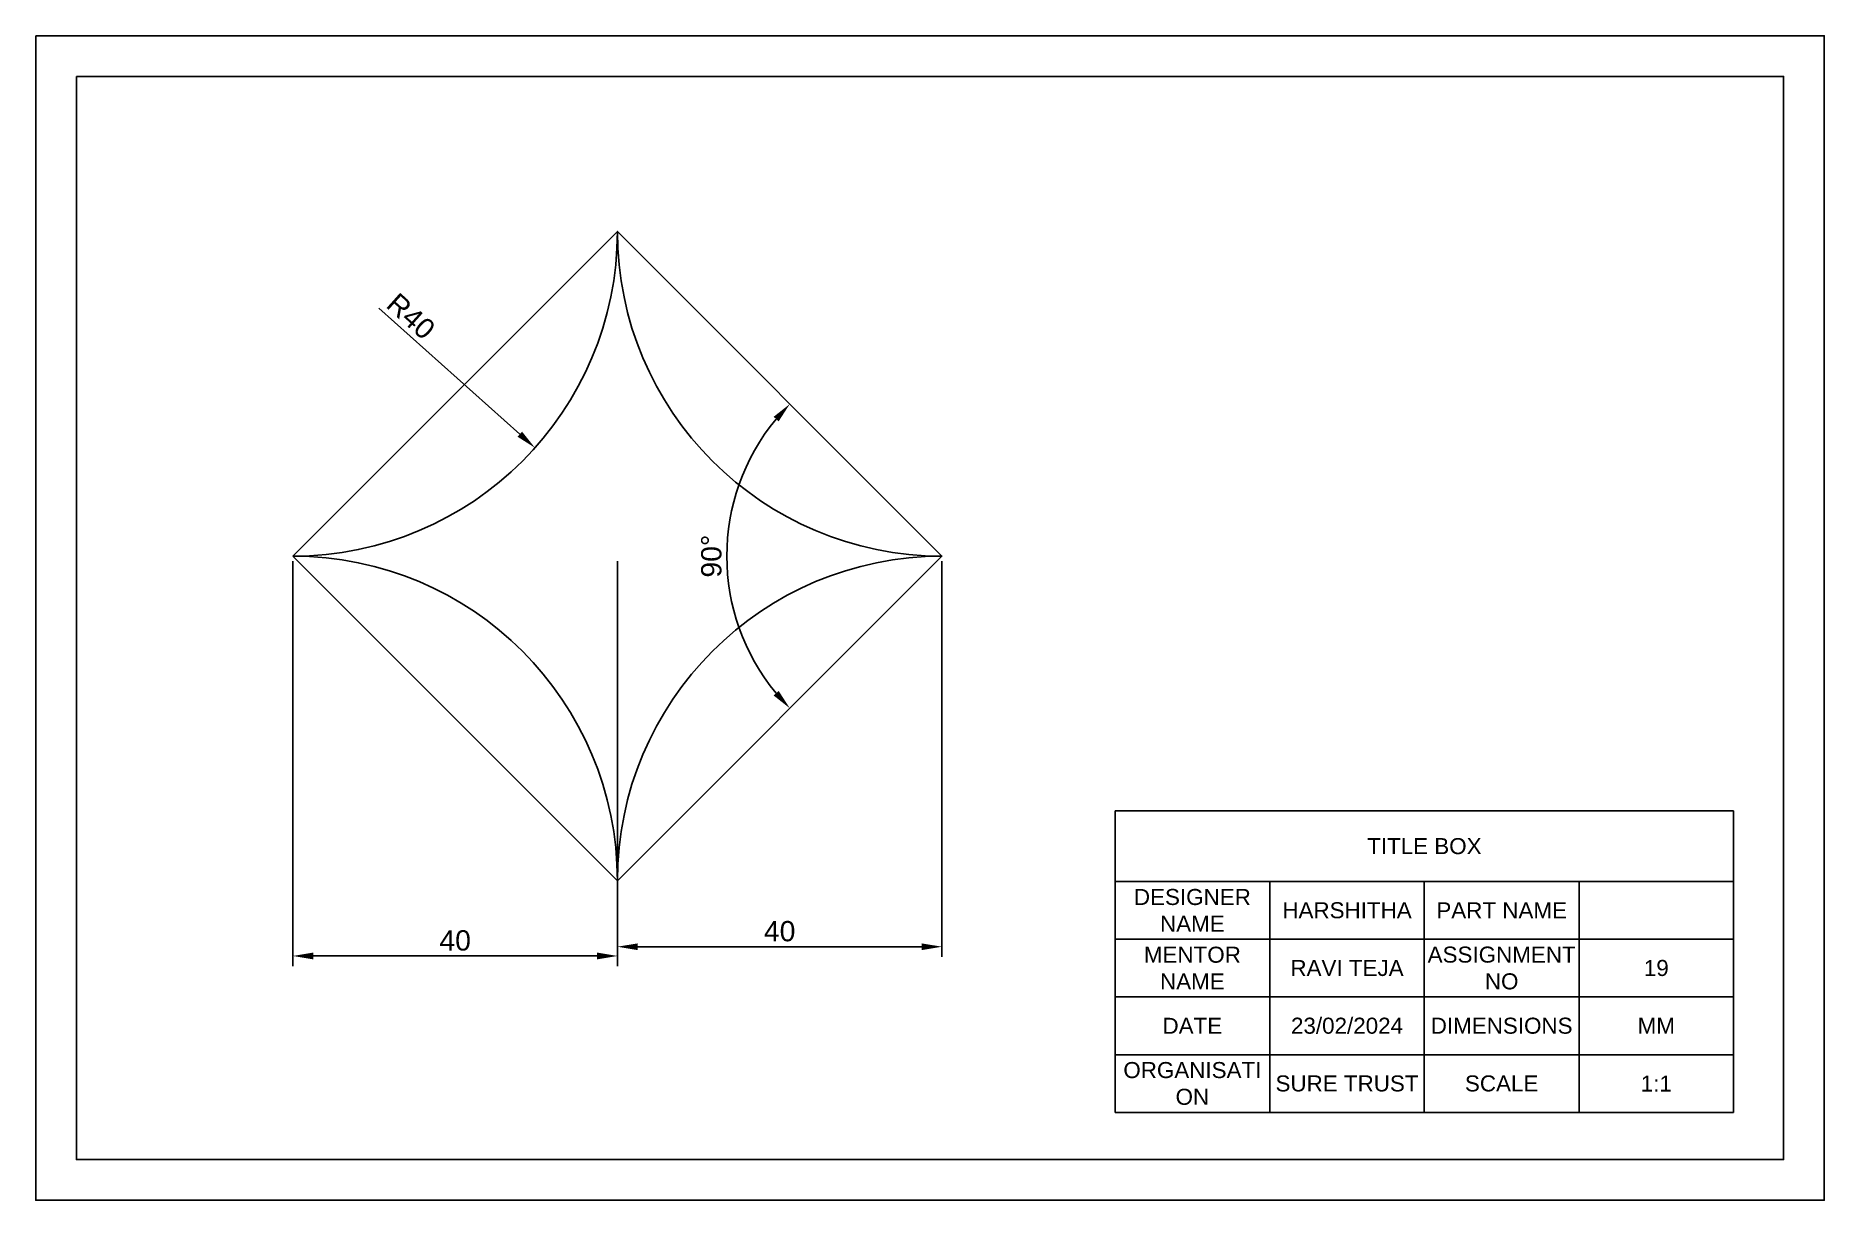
# Model space of a CAD drawing. Header units: millimetres. Extents: x 8176 to 10511, y 8428 to 8668.
# Drawn here: x 8956 to 9176.4, y 8493.1 to 8636.6 of the extents above; entities that cross this region are included whole.
import ezdxf

# ---------------------------------------------------------------- set-up
doc = ezdxf.new("R2010")
doc.units = ezdxf.units.MM
doc.styles.get("Standard").update_dxf_attribs({"font": 'arial.ttf'})
doc.dimstyles.new('ISO-25', dxfattribs={"dimtxt": 2.5, "dimasz": 2.5, "dimexe": 1.25, "dimexo": 0.625, "dimtad": 1, "dimtxsty": 'Standard', "dimcen": 2.5, "dimclre": 4, "dimclrt": 4, "dimadec": 0, "dimazin": 0, "dimtfac": 1, "dimtmove": 0, "dimatfit": 3, "dimfxl": 1, "dimarcsym": 0})

msp = doc.modelspace()

# ---------------------------------------------------------------- texts
at = {"char_height": 1.9757, "attachment_point": 5}
for s, width, insert in [('TITLE BOX', 76.24993, (9127.119, 8536.722)), ('DESIGNER NAME', 19.06248, (9098.525, 8528.82)), ('HARSHITHA', 19.06248, (9117.588, 8528.82)), ('PART NAME', 19.06248, (9136.65, 8528.82)), ('MENTOR NAME', 19.06248, (9098.525, 8521.707)), ('ASSIGNMENT NO', 19.06248, (9136.65, 8521.707)), ('RAVI TEJA', 19.06248, (9117.588, 8521.707)), ('19', 19.06248, (9155.713, 8521.707)), ('DATE', 19.06248, (9098.525, 8514.595)), ('23/02/2024', 19.06248, (9117.588, 8514.595)), ('DIMENSIONS', 19.06248, (9136.65, 8514.595)), ('MM', 19.06248, (9155.713, 8514.595)), ('ORGANISATI\\PON', 19.06248, (9098.525, 8507.482)), ('SURE TRUST', 19.06248, (9117.588, 8507.482)), ('SCALE', 19.06248, (9136.65, 8507.482)), ('1:1', 19.06248, (9155.713, 8507.482))]:
    msp.add_mtext_dynamic_manual_height_columns(s, width=width, gutter_width=9.878, heights=[0], dxfattribs=dict(at, insert=insert))

# ---------------------------------------------------------------- blocks, each defined once
blk = doc.blocks.new('*U26')
blk.add_arc((20, -20), 40, 90, 180)
blk = doc.blocks.new('*U27')
at = {"color": 0, "linetype": 'ByBlock', "lineweight": -2, "transparency": 16777216}
for p, rotation in [((9279.95, 8584.06), 180), ((9319.95, 8584.06), 89.99999999999997), ((9279.95, 8544.06), 269.9999999999999)]:
    blk.add_blockref('*U26', p, dxfattribs=dict(at, rotation=rotation))
blk.add_blockref('*U26', (9319.95, 8544.06), dxfattribs=at)
blk = doc.blocks.new('*D28')
at = {"color": 4, "lineweight": -2, "transparency": 16777216}
for p, q in [((8987.65, 8571.83), (8987.65, 8521.95)), ((9027.65, 8571.83), (9027.65, 8521.95))]:
    blk.add_line(p, q, dxfattribs=at)
at = {"color": 0, "lineweight": -2, "transparency": 16777216}
blk.add_line((8990.15, 8523.2), (9025.15, 8523.2), dxfattribs=at)
at = {"color": 0, "transparency": 16777216}
for points in [[(8990.15, 8523.62), (8990.15, 8522.78), (8987.65, 8523.2)], [(9025.15, 8523.62), (9025.15, 8522.78), (9027.65, 8523.2)]]:
    blk.add_solid(points, dxfattribs=at)
at = {"layer": 'Defpoints', "color": 0, "transparency": 16777216}
for p in [(8987.65, 8572.46), (9027.65, 8572.46), (9027.65, 8523.2)]:
    blk.add_point(p, dxfattribs=at)
at = {"color": 4, "transparency": 16777216, "insert": (9007.65, 8525.1), "char_height": 2.5, "attachment_point": 5}
blk.add_mtext('40', dxfattribs=at)
blk = doc.blocks.new('*D29')
at = {"color": 4, "lineweight": -2, "transparency": 16777216}
for p, q in [((9027.65, 8571.83), (9027.65, 8523.09)), ((9067.65, 8571.83), (9067.65, 8523.09))]:
    blk.add_line(p, q, dxfattribs=at)
at = {"color": 0, "lineweight": -2, "transparency": 16777216}
blk.add_line((9030.15, 8524.34), (9065.15, 8524.34), dxfattribs=at)
at = {"color": 0, "transparency": 16777216}
for points in [[(9030.15, 8524.75), (9030.15, 8523.92), (9027.65, 8524.34)], [(9065.15, 8524.75), (9065.15, 8523.92), (9067.65, 8524.34)]]:
    blk.add_solid(points, dxfattribs=at)
at = {"layer": 'Defpoints', "color": 0, "transparency": 16777216}
for p in [(9027.65, 8572.46), (9067.65, 8572.46), (9067.65, 8524.34)]:
    blk.add_point(p, dxfattribs=at)
at = {"color": 4, "transparency": 16777216, "insert": (9047.65, 8526.24), "char_height": 2.5, "attachment_point": 5}
blk.add_mtext('40', dxfattribs=at)
blk = doc.blocks.new('*D30')
at = {"color": 0, "lineweight": -2, "transparency": 16777216}
blk.add_arc((9067.65, 8572.46), 26.51, 140.4062, 219.5938, dxfattribs=at)
at = {"color": 0, "transparency": 16777216}
for points in [[(9046.91, 8589.63), (9047.53, 8589.07), (9048.9, 8591.2)], [(9047.53, 8555.85), (9046.91, 8555.29), (9048.9, 8553.72)]]:
    blk.add_solid(points, dxfattribs=at)
at = {"layer": 'Defpoints', "color": 0, "transparency": 16777216}
for p in [(9027.65, 8612.46), (9042.04, 8579.32), (9067.65, 8572.46), (9067.65, 8572.46), (9027.65, 8532.46)]:
    blk.add_point(p, dxfattribs=at)
at = {"color": 4, "transparency": 16777216, "insert": (9039.24, 8572.46), "char_height": 2.5, "attachment_point": 5, "rotation": 90}
blk.add_mtext('90°', dxfattribs=at)
blk = doc.blocks.new('*D31')
at = {"color": 0, "lineweight": -2, "transparency": 16777216}
blk.add_line((8998.24, 8603), (9015.62, 8587.48), dxfattribs=at)
at = {"color": 0, "transparency": 16777216}
blk.add_solid([(9015.9, 8587.79), (9015.34, 8587.17), (9017.48, 8585.82)], dxfattribs=at)
at = {"layer": 'Defpoints', "color": 0, "transparency": 16777216}
for p in [(8987.65, 8612.46), (9017.48, 8585.82)]:
    blk.add_point(p, dxfattribs=at)
at = {"color": 4, "transparency": 16777216, "insert": (9002.2, 8602.01), "char_height": 2.5, "attachment_point": 5, "rotation": 318.2363}
blk.add_mtext('R40', dxfattribs=at)
blk = doc.blocks.new('*T49')
at = {"color": 0, "linetype": 'ByBlock', "lineweight": -2, "transparency": 16777216}
for p, q in [((0, 0), (76.25, 0)), ((0, 0), (0, -37.14)), ((76.25, 0), (76.25, -37.14)), ((0, -8.69), (76.25, -8.69)), ((19.06, -8.69), (19.06, -37.14)), ((38.12, -8.69), (38.12, -37.14)), ((57.19, -8.69), (57.19, -37.14)), ((0, -15.81), (76.25, -15.81)), ((0, -22.92), (76.25, -22.92)), ((0, -30.03), (76.25, -30.03)), ((0, -37.14), (76.25, -37.14))]:
    blk.add_line(p, q, dxfattribs=at)

# ---------------------------------------------------------------- dimensions: what is measured, and where the dimension line sits
dim = msp.add_radius_dim(center=(8987.647, 8612.459), mpoint=(9017.483, 8585.817), dimstyle='ISO-25')
dim.commit()
dim.dimension.update_dxf_attribs({"geometry": '*D31', "text_midpoint": (9000.934, 8600.595), "dimtype": 164})
dim = msp.add_angular_dim_2l(base=(9042.045, 8579.319), line1=((9027.647, 8532.459), (9067.647, 8572.459)), line2=((9067.647, 8572.459), (9027.647, 8612.459)), dimstyle='ISO-25')
dim.commit()
dim.dimension.update_dxf_attribs({"geometry": '*D30', "text_midpoint": (9039.24, 8572.459)})
for base, p1, p2, picture, middle in [((9027.647, 8523.199), (8987.647, 8572.459), (9027.647, 8572.459), '*D28', (9007.647, 8525.1)), ((9067.647, 8524.337), (9027.647, 8572.459), (9067.647, 8572.459), '*D29', (9047.647, 8526.238))]:
    dim = msp.add_linear_dim(base=base, p1=p1, p2=p2, dimstyle='ISO-25')
    dim.commit()
    dim.dimension.update_dxf_attribs({"geometry": picture, "text_midpoint": middle})

# ---------------------------------------------------------------- linework, layer by layer
for points in [[(8955.954, 8636.572), (9176.412, 8636.572), (9176.412, 8493.107), (8955.954, 8493.107)], [(8960.954, 8631.572), (9171.412, 8631.572), (9171.412, 8498.107), (8960.954, 8498.107)], [(8987.647, 8572.459), (9027.647, 8532.459), (9067.647, 8572.459), (9027.647, 8612.459)]]:
    msp.add_lwpolyline(points, close=True)

# ---------------------------------------------------------------- block references
for name, p in [('*U27', (-272.299, 8.4)), ('*T49', (9088.994, 8541.069))]:
    msp.add_blockref(name, p)

msp.set_redraw_order([(e.dxf.handle, doc.entitydb.next_handle()) for e in msp.query("TEXT MTEXT ATTDEF DIMENSION ARC_DIMENSION")])  # texts and dimensions are drawn at this point

doc.saveas('drawing.dxf')
